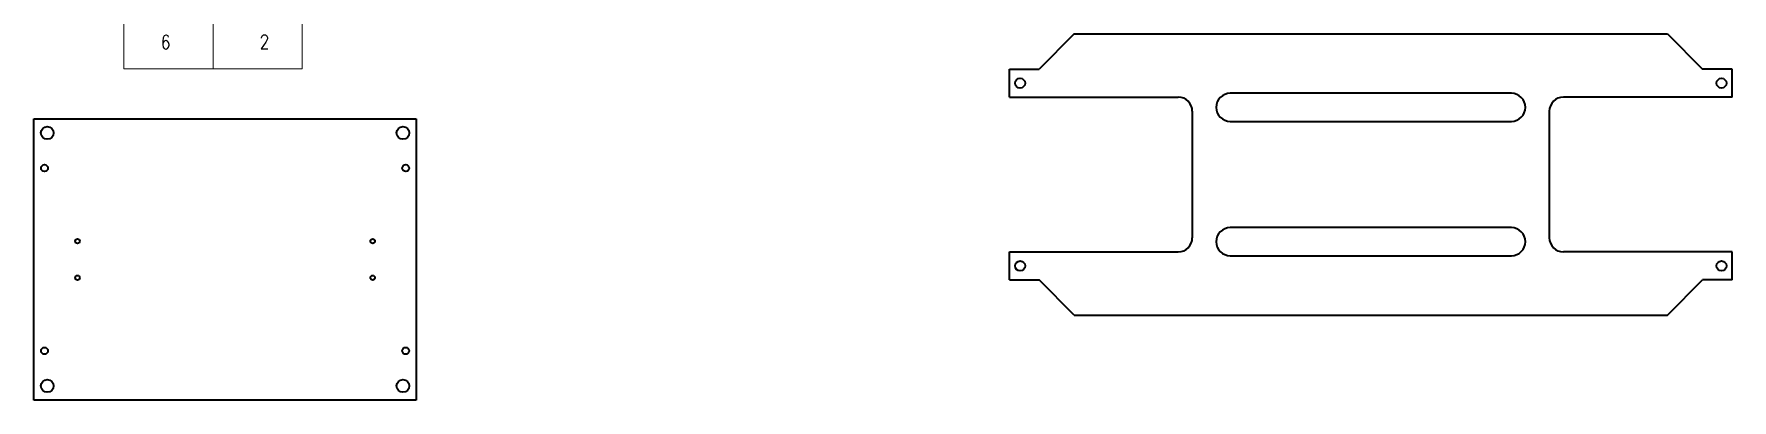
# Model space of a CAD drawing. Header units: millimetres. Extents: x 135027 to 204164, y -18685 to 2828.
# Drawn here: x 136020 to 137229, y 2422 to 2683 of the extents above; entities that cross this region are included whole.
import ezdxf
from ezdxf.enums import TextEntityAlignment as Align

# ---------------------------------------------------------------- set-up
doc = ezdxf.new("R2010")
doc.units = ezdxf.units.MM
doc.header["$LTSCALE"] = 0.5
doc.layers.add('标注线', color=3, linetype='Continuous', lineweight=18)
doc.styles.add('DIM', font='romans.shx', dxfattribs={"width": 0.8, "bigfont": 'bigfont.shx'})

# ---------------------------------------------------------------- blocks, each defined once
blk = doc.blocks.new('*T225')
at = {"color": 0, "linetype": 'ByBlock', "lineweight": -2, "transparency": 16777216}
for p, q in [((0, 0), (127, 0)), ((0, 0), (0, -78)), ((63.5, 0), (63.5, -78)), ((127, 0), (127, -78)), ((0, -39), (127, -39)), ((0, -78), (127, -78))]:
    blk.add_line(p, q, dxfattribs=at)
at = {"color": 0, "transparency": 16777216, "char_height": 10, "width": 60.5, "attachment_point": 5}
for s, insert in [('{\\fSimSun|b0|i0|c134|p2;料 厚}', (31.75, -19.5)), ('{\\fSimSun|b0|i0|c134|p2;件 数}', (95.25, -19.5))]:
    blk.add_mtext(s, dxfattribs=dict(at, insert=insert))
blk = doc.blocks.new('圆心打标')
at = {"layer": '标注线'}
for p, q in [((-2.5, 0), (2.5, 0)), ((0, 2.5), (0, -2.5))]:
    blk.add_line(p, q, dxfattribs=at)
blk = doc.blocks.new('拆图参数')
blk.add_blockref('*T225', (-63.5, 78))
at = {"layer": '标注线'}
blk.add_blockref('圆心打标', (67219.7, -21339.8), dxfattribs=at)
at = {"style": 'DIM', "width": 0.8}
blk.add_attdef('1', text='', height=10, dxfattribs=at).set_placement((36.6, 19.3), align=Align.MIDDLE_CENTER)
blk.add_attdef('6', text='', height=10, dxfattribs=at).set_placement((-37.1, 18.9), align=Align.MIDDLE_LEFT)

msp = doc.modelspace()

# ---------------------------------------------------------------- linework, layer by layer
at = {"color": 7, "lineweight": 35}
for p, q in [((136760.619, 2682.592), (136735.619, 2657.592)), ((136760.619, 2682.592), (137182.619, 2682.592)), ((137182.619, 2682.592), (137207.619, 2657.592)), ((136714.619, 2637.592), (136714.619, 2657.592)), ((137228.619, 2637.592), (137228.619, 2657.592)), ((136714.619, 2637.592), (136834.619, 2637.592)), ((137071.619, 2640.392), (136871.619, 2640.392)), ((137228.619, 2637.592), (137108.619, 2637.592)), ((136020.482, 2622.151), (136292.482, 2622.151)), ((136020.482, 2422.151), (136020.482, 2622.151)), ((136292.482, 2622.151), (136292.482, 2422.151)), ((136844.619, 2627.592), (136844.619, 2537.592)), ((137098.619, 2627.592), (137098.619, 2537.592)), ((136871.619, 2620.392), (137071.619, 2620.392)), ((137071.619, 2544.792), (136871.619, 2544.792)), ((136714.619, 2527.592), (136834.619, 2527.592)), ((136871.619, 2524.792), (137071.619, 2524.792)), ((136760.619, 2482.592), (136735.619, 2507.592)), ((137182.619, 2482.592), (137207.619, 2507.592)), ((136760.619, 2482.592), (137182.619, 2482.592)), ((136292.482, 2422.151), (136020.482, 2422.151))]:
    msp.add_line(p, q, dxfattribs=at)
at = {"color": 7, "lineweight": 35, "ltscale": 0.4}
for p, q in [((136714.619, 2657.592), (136735.619, 2657.592)), ((136714.619, 2507.592), (136735.619, 2507.592))]:
    msp.add_line(p, q, dxfattribs=at)
at = {"color": 7, "lineweight": 35, "ltscale": 0.05}
for p, q in [((137228.619, 2657.592), (137207.619, 2657.592)), ((137228.619, 2507.592), (137207.619, 2507.592))]:
    msp.add_line(p, q, dxfattribs=at)
at = {"color": 7, "lineweight": 35, "ltscale": 0.5}
for p, q in [((136714.619, 2507.592), (136714.619, 2527.592)), ((137228.619, 2507.592), (137228.619, 2527.592))]:
    msp.add_line(p, q, dxfattribs=at)
at = {"color": 7, "lineweight": 35, "ltscale": 0.276272}
msp.add_line((137228.619, 2527.592), (137108.619, 2527.592), dxfattribs=at)
at = {"color": 7, "lineweight": 35}
for centre, radius in [((136722.119, 2647.592), 3.5), ((137221.119, 2647.592), 3.5), ((136029.982, 2612.151), 4.5), ((136282.982, 2612.151), 4.5), ((136027.982, 2587.151), 2.459), ((136284.982, 2587.151), 2.458), ((136051.482, 2535.151), 1.621), ((136261.482, 2535.151), 1.621), ((136722.119, 2517.592), 3.5), ((137221.119, 2517.592), 3.5), ((136051.482, 2509.151), 1.621), ((136261.482, 2509.151), 1.621), ((136027.982, 2457.151), 2.459), ((136284.982, 2457.151), 2.459), ((136029.982, 2432.151), 4.5), ((136282.982, 2432.151), 4.5)]:
    msp.add_circle(centre, radius, dxfattribs=at)
for centre, start, end in [((136834.619, 2627.592), 360, 90), ((136871.619, 2630.392), 90, 270), ((137071.619, 2630.392), 270, 90), ((137108.619, 2627.592), 90, 180), ((136834.619, 2537.592), 270, 0), ((136871.619, 2534.792), 90, 270), ((137071.619, 2534.792), 270, 90), ((137108.619, 2537.592), 180, 270)]:
    msp.add_arc(centre, 10, start, end, dxfattribs=at)

# ---------------------------------------------------------------- block references
at = {"layer": '标注线', "color": 7}
for p, values in [((136941.565, 2749.649), {'1': '2', '6': '2'}), ((136147.864, 2657.757), {'1': '2', '6': '6'})]:
    msp.add_blockref('拆图参数', p, dxfattribs=at).add_auto_attribs(values)

doc.saveas('drawing.dxf')
